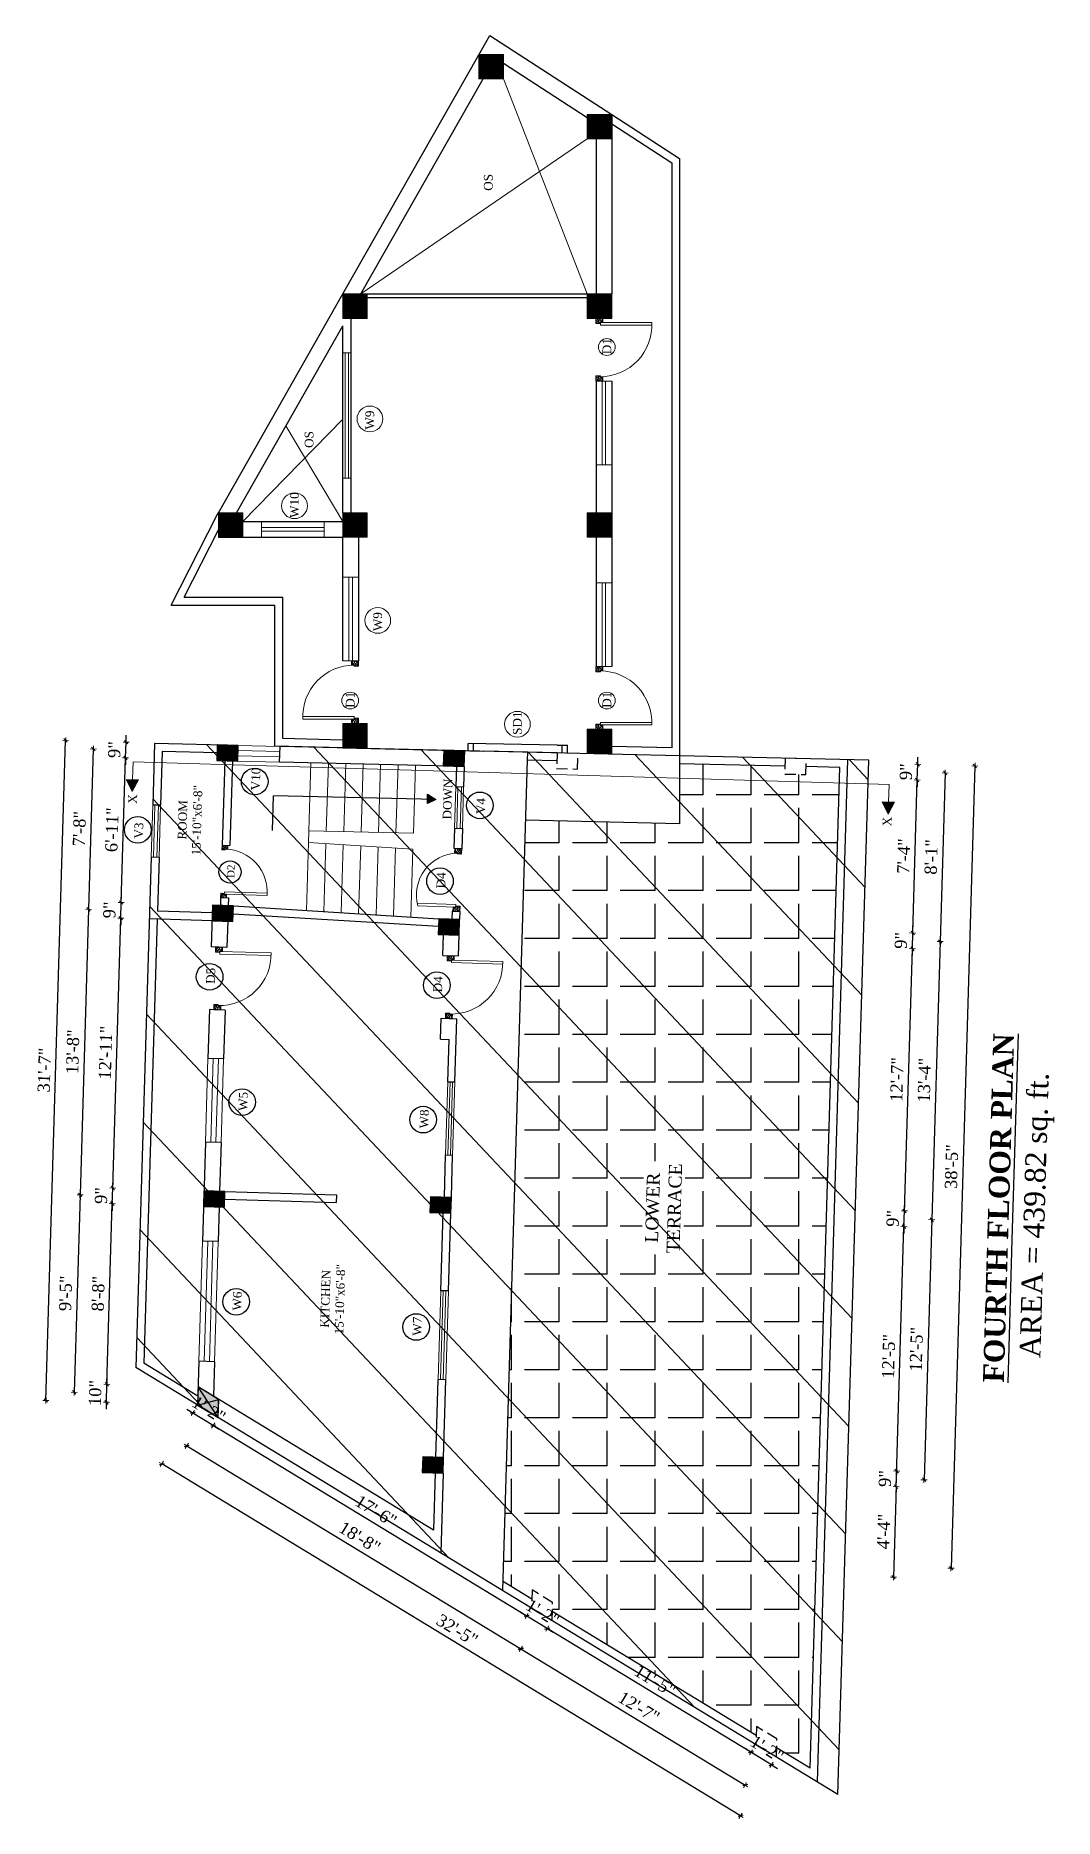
# Model space of a CAD drawing. Header units: inches. Extents: x 4069 to 291496, y -47643 to 12535.
# Drawn here: x 136842 to 137427, y -23355 to -22332 of the extents above; entities that cross this region are included whole.
import ezdxf

# ---------------------------------------------------------------- set-up
doc = ezdxf.new("R2010")
doc.units = ezdxf.units.IN
doc.header["$LTSCALE"] = 5
doc.header["$MEASUREMENT"] = 0
doc.linetypes.add('HIDDEN', pattern=[0.375, 0.25, -0.125])
for name, color, linetype, lineweight in [('A-WALL', 7, 'Continuous', 9), ('Dimension', 7, 'Continuous', 18), ('DOOR', 62, 'Continuous', 0), ('Dw', 2, 'Continuous', 18), ('tefriş', 30, 'Continuous', 9)]:
    doc.layers.add(name, color=color, linetype=linetype, lineweight=lineweight)
doc.layers.add('dim line', color=7, linetype='Continuous', lineweight=15, true_color=0xfab2b2)
doc.layers.add('TEXT', color=6, linetype='Continuous')
doc.layers.add('WALL', color=7, linetype='Continuous')
doc.styles.add('ordinary', font='times.ttf')
doc.dimstyles.new('Copy of 96', dxfattribs={"dimtxt": 7, "dimasz": 4, "dimexe": 0.5, "dimexo": 0.5, "dimgap": 3, "dimtad": 1, "dimdec": 1, "dimzin": 11, "dimdsep": 46, "dimlunit": 4, "dimtxsty": 'ordinary', "dimblk": 'OBLIQUE', "dimcen": 0.09, "dimse1": 1, "dimse2": 1, "dimclrt": 6, "dimazin": 0, "dimtfac": 1, "dimtdec": 1, "dimtix": 1, "dimtmove": 2, "dimatfit": 3, "dimldrblk": 'leader', "dimfxl": 0.5, "dimfxlon": 1, "dimtolj": 1, "dimtzin": 0, "dimarcsym": 0})

msp = doc.modelspace()

# ---------------------------------------------------------------- texts
at = {"layer": 'TEXT', "style": 'ordinary'}
for s, height, rotation, p in [('OS', 5, 90, (137104.52063, -22421.19701)), ('D1', 5, 90, (137172.58267, -22514.99016)), ('W9', 5, 90, (137036.56627, -22558.22137)), ('OS', 5, 90, (137001.68997, -22568.7497)), ('W10', 5, 90, (136993.28891, -22608.8989)), ('W9', 5, 90, (137041.06627, -22673.88475)), ('D1', 5, 90, (137025.28304, -22717.8726)), ('D1', 5, 90, (137172.58267, -22717.8726)), ('SD1', 5, 90, (137121.22571, -22733.43502)), ('V10', 5, 88.29037351, (136970.90921, -22765.33244)), ('DOWN', 5, 88.28959735, (137080.82401, -22782.04895)), ('V4', 5, 88.29037351, (137100.16449, -22779.00027)), ('V3', 5, 88.29037351, (136903.81837, -22793.03838)), ('D2', 4.1665, 88.28959735, (136956.32906, -22815.6008)), ('D4', 5, 88.29037351, (137077.28429, -22821.59348)), ('D5', 5, 88.28959735, (136945.09001, -22876.39571)), ('D4', 5, 88.28959735, (137075.50336, -22881.2458)), ('W5', 5, 88.29037351, (136963.69171, -22949.28301)), ('W8', 5, 88.29037351, (137067.58843, -22959.34611)), ('W6', 5, 88.29037351, (136960.27044, -23063.8823)), ('W7', 5, 88.29037351, (137063.61406, -23078.33699))]:
    msp.add_text(s, height=height, rotation=rotation, dxfattribs=at).set_placement(p)
at = {"layer": 'TEXT', "attachment_point": 8, "rotation": 88.28959735, "style": 'ordinary'}
for s, insert, char_height in [('ROOM\\P15\'-10"x6\'-8"', (136937.48826, -22782.50742), 5), ('LOWER\\PTERRACE', (137212.64436, -23005.22366), 7.5), ('KITCHEN\\P15\'-10"x6\'-8"', (137019.47365, -23057.36634), 5)]:
    msp.add_mtext_dynamic_manual_height_columns(s, width=101.5687276, gutter_width=1720.71691, heights=[0], dxfattribs=dict(at, insert=insert, char_height=char_height))
at = {"layer": 'TEXT', "char_height": 12, "width": 219.8150831, "attachment_point": 8, "rotation": 88.28959735, "style": 'ordinary'}
for s, insert in [('{\\fTimes New Roman|b1|i0|c0|p18;\\LFOURTH FLOOR PLAN}', (137401.0555, -23005.09777)), ('AREA = 439.82 sq. ft.', (137425.17848, -23009.4043))]:
    msp.add_mtext(s, dxfattribs=dict(at, insert=insert))

# ---------------------------------------------------------------- blocks, each defined once
blk = doc.blocks.new('C1a')
at = {"color": 1, "ltscale": 5}
for p, q in [((18657.7, 4625.8), (18648.7, 4625.8)), ((18648.7, 4625.8), (18648.8, 4613.8)), ((18657.8, 4613.8), (18657.7, 4625.8)), ((18648.8, 4613.8), (18657.8, 4613.8))]:
    blk.add_line(p, q, dxfattribs=at)
blk = doc.blocks.new('c2a')
at = {"color": 1, "ltscale": 5}
for p, q in [((18091.6, 4625.8), (18084.8, 4613.8)), ((18102, 4625.8), (18091.6, 4625.8)), ((18095.2, 4613.8), (18102, 4625.8)), ((18084.8, 4613.8), (18095.2, 4613.8))]:
    blk.add_line(p, q, dxfattribs=at)
blk = doc.blocks.new('A$C27B36B59')
at = {"layer": 'DOOR'}
for p, q in [((0, 4), (0, 0)), ((2.5, 4), (0, 4)), ((0, 0), (3, 0)), ((2.5, 2.5), (2.5, 4)), ((3, 2.5), (2.5, 2.5)), ((3, 0), (3, 2.5))]:
    blk.add_line(p, q, dxfattribs=at)
for centre, radius, start, end in [((-1.4, -0.5), 4.75, 22.1411, 72.838), ((1.3, 2.1), 1.64, 45.138, 144.8948), ((2.2, 0.3), 2.49, 83.3149, 152.658), ((0.1, 0.4), 2.05, 349.4875, 93.6805), ((2, -0.5), 2.01, 58.7447, 166.495), ((-0.1, 0.3), 1.13, 343.542, 86.947), ((2.1, -0.4), 1.17, 38.2816, 160.1519)]:
    blk.add_arc(centre, radius, start, end, dxfattribs=at)
blk = doc.blocks.new('D2')
at = {"layer": 'DOOR'}
for p, q in [((74474, 24047.6), (74474, 24018.1)), ((74474, 24047.6), (74475.5, 24047.6)), ((74475.5, 24047.6), (74475.5, 24018.1))]:
    blk.add_line(p, q, dxfattribs=at)
blk.add_arc((74474, 24047.6), 29.5, 180, 272.9146, dxfattribs=at)
at = {"layer": 'DOOR', "xscale": -1, "rotation": 180}
blk.add_blockref('A$C27B36B59', (74442, 24050.1), dxfattribs=at)
at = {"layer": 'DOOR', "rotation": 180}
blk.add_blockref('A$C27B36B59', (74478, 24050.1), dxfattribs=at)
blk = doc.blocks.new('x-x')
at = {"ltscale": 5}
for points in [[(11364, -701.5), (11364, -694.5), (11357.1, -698.1)], [(11364, -1135.5), (11364, -1128.5), (11357.1, -1132.1)]]:
    blk.add_hatch(color=256, dxfattribs=at).paths.add_polyline_path(points)
for p, q in [((11364, -694.5), (11357.1, -698.1)), ((11364, -701.5), (11364, -694.5)), ((11357.1, -698.1), (11364, -701.5)), ((11374.1, -698.1), (11364, -698.1)), ((11374.1, -698.1), (11374.1, -1132.1)), ((11364, -1128.5), (11357.1, -1132.1)), ((11357.1, -1132.1), (11364, -1135.5)), ((11364, -1135.5), (11364, -1128.5)), ((11374.1, -1132.1), (11364, -1132.1))]:
    blk.add_line(p, q, dxfattribs=at)
at = {"layer": 'A-WALL', "color": 1, "ltscale": 5}
blk.add_line((11374.1, -1120.1), (11374.1, -1132.1), dxfattribs=at)
at = {"layer": 'TEXT', "style": 'ordinary'}
for p in [(11350.1, -701), (11350.1, -1134.1)]:
    blk.add_text('X', height=5, dxfattribs=at).set_placement(p)
blk = doc.blocks.new('oblique')
at = {"color": 0, "lineweight": -2}
blk.add_line((0.25, 0.25), (-0.25, -0.25), dxfattribs=at)
at = {"layer": 'dim line', "lineweight": 9}
for p, q in [((-0.4375, 0), (0.4375, 0)), ((0, 0.4375), (0, -0.4375))]:
    blk.add_line(p, q, dxfattribs=at)
blk = doc.blocks.new('*D3966')
at = {"layer": 'A-WALL', "color": 0, "lineweight": -2, "ltscale": 50, "transparency": 16777216}
blk.add_line((137364.2, -22755.3), (137361.3, -22852), dxfattribs=at)
at = {"layer": 'Defpoints', "color": 0, "ltscale": 50, "transparency": 16777216}
for p in [(137088.4, -22747), (137085.5, -22843.8), (137361.3, -22852)]:
    blk.add_point(p, dxfattribs=at)
at = {"layer": 'A-WALL', "color": 0, "lineweight": -2, "ltscale": 50, "transparency": 16777216, "xscale": 4, "yscale": 4, "zscale": 4}
for p, rotation in [((137364.2, -22755.3), 88.28998542850182), ((137361.3, -22852), 268.2899854285018)]:
    blk.add_blockref('oblique', p, dxfattribs=dict(at, rotation=rotation))
at = {"layer": 'A-WALL', "color": 6, "ltscale": 50, "transparency": 16777216, "insert": (137356.2, -22803.5), "char_height": 7, "attachment_point": 5, "rotation": 88.29, "style": 'ordinary'}
blk.add_mtext('\\A1;8\'-1"', dxfattribs=at)
blk = doc.blocks.new('_OBLIQUE')
at = {"color": 0, "linetype": 'ByBlock'}
blk.add_line((-0.5, -0.5), (0.5, 0.5), dxfattribs=at)
blk = doc.blocks.new('leader')
at = {"layer": 'Dimension'}
for p, q in [((0, -4.33), (0, 4.33)), ((-4.42, 0), (4.42, 0))]:
    blk.add_line(p, q, dxfattribs=at)
blk = doc.blocks.new('*D3967')
at = {"layer": 'A-WALL', "color": 0, "lineweight": -2, "ltscale": 50, "transparency": 16777216}
blk.add_line((137361.3, -22852), (137356.5, -23011.6), dxfattribs=at)
at = {"layer": 'Defpoints', "color": 0, "ltscale": 50, "transparency": 16777216}
for p in [(137085.5, -22843.8), (137080.7, -23003.4), (137356.5, -23011.6)]:
    blk.add_point(p, dxfattribs=at)
at = {"layer": 'A-WALL', "color": 0, "lineweight": -2, "ltscale": 50, "transparency": 16777216, "xscale": 4, "yscale": 4, "zscale": 4}
for p, rotation in [((137361.3, -22852), 88.28998542889862), ((137356.5, -23011.6), 268.2899854288986)]:
    blk.add_blockref('oblique', p, dxfattribs=dict(at, rotation=rotation))
at = {"layer": 'A-WALL', "color": 6, "ltscale": 50, "transparency": 16777216, "insert": (137352.3, -22931.6), "char_height": 7, "attachment_point": 5, "rotation": 88.29, "style": 'ordinary'}
blk.add_mtext('\\A1;13\'-4"', dxfattribs=at)
blk = doc.blocks.new('*D3968')
at = {"layer": 'A-WALL', "color": 0, "lineweight": -2, "ltscale": 50, "transparency": 16777216}
blk.add_line((137356.5, -23011.6), (137352.1, -23160.9), dxfattribs=at)
at = {"layer": 'Defpoints', "color": 0, "ltscale": 50, "transparency": 16777216}
for p in [(137080.7, -23003.4), (137076.3, -23152.6), (137352.1, -23160.9)]:
    blk.add_point(p, dxfattribs=at)
at = {"layer": 'A-WALL', "color": 0, "lineweight": -2, "ltscale": 50, "transparency": 16777216, "xscale": 4, "yscale": 4, "zscale": 4}
for p, rotation in [((137356.5, -23011.6), 88.28998542889862), ((137352.1, -23160.9), 268.2899854288986)]:
    blk.add_blockref('oblique', p, dxfattribs=dict(at, rotation=rotation))
at = {"layer": 'A-WALL', "color": 6, "ltscale": 50, "transparency": 16777216, "insert": (137347.7, -23086), "char_height": 7, "attachment_point": 5, "rotation": 88.29, "style": 'ordinary'}
blk.add_mtext('\\A1;12\'-5"', dxfattribs=at)
blk = doc.blocks.new('*D3969')
at = {"layer": 'A-WALL', "color": 0, "lineweight": -2, "ltscale": 50, "transparency": 16777216}
blk.add_line((137381.3, -22751.3), (137367.6, -23211.6), dxfattribs=at)
at = {"layer": 'Defpoints', "color": 0, "ltscale": 50, "transparency": 16777216}
for p in [(137088.5, -22742.5), (137074.8, -23202.8), (137367.6, -23211.6)]:
    blk.add_point(p, dxfattribs=at)
at = {"layer": 'A-WALL', "color": 0, "lineweight": -2, "ltscale": 50, "transparency": 16777216, "xscale": 4, "yscale": 4, "zscale": 4}
for p, rotation in [((137381.3, -22751.3), 88.28998542889862), ((137367.6, -23211.6), 268.2899854288986)]:
    blk.add_blockref('oblique', p, dxfattribs=dict(at, rotation=rotation))
at = {"layer": 'A-WALL', "color": 6, "ltscale": 50, "transparency": 16777216, "insert": (137367.9, -22981.2), "char_height": 7, "attachment_point": 5, "rotation": 88.29, "style": 'ordinary'}
blk.add_mtext('\\A1;38\'-5"', dxfattribs=at)
blk = doc.blocks.new('*D3970')
at = {"layer": 'A-WALL', "color": 0, "lineweight": -2, "ltscale": 50, "transparency": 16777216}
for p, q in [((137252.8, -23317.3), (137249.4, -23315.2)), ((137264.6, -23324.5), (137252.8, -23317.3)), ((137264.6, -23324.5), (137268, -23326.6))]:
    blk.add_line(p, q, dxfattribs=at)
at = {"layer": 'Defpoints', "color": 0, "ltscale": 50, "transparency": 16777216}
for p in [(137255.6, -23312.7), (137252.8, -23317.3), (137267.4, -23319.9)]:
    blk.add_point(p, dxfattribs=at)
at = {"layer": 'A-WALL', "color": 0, "lineweight": -2, "ltscale": 50, "transparency": 16777216, "xscale": 4, "yscale": 4, "zscale": 4}
for p, rotation in [((137252.8, -23317.3), 328.7014709228609), ((137264.6, -23324.5), 148.7014709228609)]:
    blk.add_blockref('oblique', p, dxfattribs=dict(at, rotation=rotation))
at = {"layer": 'A-WALL', "color": 6, "ltscale": 50, "transparency": 16777216, "insert": (137262.1, -23315.3), "char_height": 7, "attachment_point": 5, "rotation": 328.7015, "style": 'ordinary'}
blk.add_mtext('\\A1;1\'-2"', dxfattribs=at)
blk = doc.blocks.new('*D3971')
at = {"layer": 'A-WALL', "color": 0, "lineweight": -2, "ltscale": 50, "transparency": 16777216}
blk.add_line((137252.8, -23317.3), (137135.9, -23246.2), dxfattribs=at)
at = {"layer": 'Defpoints', "color": 0, "ltscale": 50, "transparency": 16777216}
for p in [(137138.6, -23241.7), (137135.9, -23246.2), (137255.6, -23312.7)]:
    blk.add_point(p, dxfattribs=at)
at = {"layer": 'A-WALL', "color": 0, "lineweight": -2, "ltscale": 50, "transparency": 16777216, "xscale": 4, "yscale": 4, "zscale": 4}
for p, rotation in [((137135.9, -23246.2), 148.7014709249468), ((137252.8, -23317.3), 328.7014709249468)]:
    blk.add_blockref('oblique', p, dxfattribs=dict(at, rotation=rotation))
at = {"layer": 'A-WALL', "color": 6, "ltscale": 50, "transparency": 16777216, "insert": (137197.7, -23276.2), "char_height": 7, "attachment_point": 5, "rotation": 328.7015, "style": 'ordinary'}
blk.add_mtext('\\A1;11\'-5"', dxfattribs=at)
blk = doc.blocks.new('*D3972')
at = {"layer": 'A-WALL', "color": 0, "lineweight": -2, "ltscale": 50, "transparency": 16777216}
for p, q in [((137124.1, -23239.1), (137120.6, -23237)), ((137135.9, -23246.2), (137124.1, -23239.1)), ((137135.9, -23246.2), (137139.3, -23248.3))]:
    blk.add_line(p, q, dxfattribs=at)
at = {"layer": 'Defpoints', "color": 0, "ltscale": 50, "transparency": 16777216}
for p in [(137124.1, -23239.1), (137126.8, -23234.5), (137138.6, -23241.7)]:
    blk.add_point(p, dxfattribs=at)
at = {"layer": 'A-WALL', "color": 0, "lineweight": -2, "ltscale": 50, "transparency": 16777216, "xscale": 4, "yscale": 4, "zscale": 4}
for p, rotation in [((137124.1, -23239.1), 328.7014709249468), ((137135.9, -23246.2), 148.7014709249468)]:
    blk.add_blockref('oblique', p, dxfattribs=dict(at, rotation=rotation))
at = {"layer": 'A-WALL', "color": 6, "ltscale": 50, "transparency": 16777216, "insert": (137133.3, -23237.1), "char_height": 7, "attachment_point": 5, "rotation": 328.7015, "style": 'ordinary'}
blk.add_mtext('\\A1;1\'-2"', dxfattribs=at)
blk = doc.blocks.new('*D3973')
at = {"layer": 'A-WALL', "color": 0, "lineweight": -2, "ltscale": 50, "transparency": 16777216}
blk.add_line((137124.1, -23239.1), (136944.2, -23129.7), dxfattribs=at)
at = {"layer": 'Defpoints', "color": 0, "ltscale": 50, "transparency": 16777216}
for p in [(136944.2, -23129.7), (136947, -23125.2), (137126.8, -23234.5)]:
    blk.add_point(p, dxfattribs=at)
at = {"layer": 'A-WALL', "color": 0, "lineweight": -2, "ltscale": 50, "transparency": 16777216, "xscale": 4, "yscale": 4, "zscale": 4}
for p, rotation in [((136944.2, -23129.7), 148.7014709249468), ((137124.1, -23239.1), 328.7014709249468)]:
    blk.add_blockref('oblique', p, dxfattribs=dict(at, rotation=rotation))
at = {"layer": 'A-WALL', "color": 6, "ltscale": 50, "transparency": 16777216, "insert": (137037.6, -23178.8), "char_height": 7, "attachment_point": 5, "rotation": 328.7015, "style": 'ordinary'}
blk.add_mtext('\\A1;17\'-6"', dxfattribs=at)
blk = doc.blocks.new('*D3974')
at = {"layer": 'A-WALL', "color": 0, "lineweight": -2, "ltscale": 50, "transparency": 16777216}
for p, q in [((136932.5, -23122.6), (136929, -23120.5)), ((136944.2, -23129.7), (136932.5, -23122.6)), ((136944.2, -23129.7), (136947.7, -23131.8))]:
    blk.add_line(p, q, dxfattribs=at)
at = {"layer": 'Defpoints', "color": 0, "ltscale": 50, "transparency": 16777216}
for p in [(136935.2, -23118), (136932.5, -23122.6), (136947, -23125.2)]:
    blk.add_point(p, dxfattribs=at)
at = {"layer": 'A-WALL', "color": 0, "lineweight": -2, "ltscale": 50, "transparency": 16777216, "xscale": 4, "yscale": 4, "zscale": 4}
for p, rotation in [((136932.5, -23122.6), 328.7014709249468), ((136944.2, -23129.7), 148.7014709249468)]:
    blk.add_blockref('oblique', p, dxfattribs=dict(at, rotation=rotation))
at = {"layer": 'A-WALL', "color": 6, "ltscale": 50, "transparency": 16777216, "insert": (136941.7, -23120.6), "char_height": 7, "attachment_point": 5, "rotation": 328.7015, "style": 'ordinary'}
blk.add_mtext('\\A1;1\'-2"', dxfattribs=at)
blk = doc.blocks.new('*D3975')
at = {"layer": 'A-WALL', "color": 0, "lineweight": -2, "ltscale": 50, "transparency": 16777216}
blk.add_line((136929.1, -23141.4), (137120.7, -23257.9), dxfattribs=at)
at = {"layer": 'Defpoints', "color": 0, "ltscale": 50, "transparency": 16777216}
for p in [(136941.1, -23121.6), (137132.7, -23238.1), (137120.7, -23257.9)]:
    blk.add_point(p, dxfattribs=at)
at = {"layer": 'A-WALL', "color": 0, "lineweight": -2, "ltscale": 50, "transparency": 16777216, "xscale": 4, "yscale": 4, "zscale": 4}
for p, rotation in [((136929.1, -23141.4), 148.701470922781), ((137120.7, -23257.9), 328.701470922781)]:
    blk.add_blockref('oblique', p, dxfattribs=dict(at, rotation=rotation))
at = {"layer": 'A-WALL', "color": 6, "ltscale": 50, "transparency": 16777216, "insert": (137028.3, -23194), "char_height": 7, "attachment_point": 5, "rotation": 328.7015, "style": 'ordinary'}
blk.add_mtext('\\A1;18\'-8"', dxfattribs=at)
blk = doc.blocks.new('*D3976')
at = {"layer": 'A-WALL', "color": 0, "lineweight": -2, "ltscale": 50, "transparency": 16777216}
blk.add_line((137120.7, -23257.9), (137249.4, -23336.1), dxfattribs=at)
at = {"layer": 'Defpoints', "color": 0, "ltscale": 50, "transparency": 16777216}
for p in [(137132.7, -23238.1), (137261.5, -23316.3), (137249.4, -23336.1)]:
    blk.add_point(p, dxfattribs=at)
at = {"layer": 'A-WALL', "color": 0, "lineweight": -2, "ltscale": 50, "transparency": 16777216, "xscale": 4, "yscale": 4, "zscale": 4}
for p, rotation in [((137120.7, -23257.9), 148.7014709249468), ((137249.4, -23336.1), 328.7014709249468)]:
    blk.add_blockref('oblique', p, dxfattribs=dict(at, rotation=rotation))
at = {"layer": 'A-WALL', "color": 6, "ltscale": 50, "transparency": 16777216, "insert": (137188.5, -23291.4), "char_height": 7, "attachment_point": 5, "rotation": 328.7015, "style": 'ordinary'}
blk.add_mtext('\\A1;12\'-7"', dxfattribs=at)
blk = doc.blocks.new('*D3977')
at = {"layer": 'A-WALL', "color": 0, "lineweight": -2, "ltscale": 50, "transparency": 16777216}
blk.add_line((137246.8, -23353.7), (136914.7, -23151.8), dxfattribs=at)
at = {"layer": 'Defpoints', "color": 0, "ltscale": 50, "transparency": 16777216}
for p in [(136935.2, -23118), (136914.7, -23151.8), (137267.4, -23319.9)]:
    blk.add_point(p, dxfattribs=at)
at = {"layer": 'A-WALL', "color": 0, "lineweight": -2, "ltscale": 50, "transparency": 16777216, "xscale": 4, "yscale": 4, "zscale": 4}
for p, rotation in [((136914.7, -23151.8), 148.7014709227731), ((137246.8, -23353.7), 328.7014709227732)]:
    blk.add_blockref('oblique', p, dxfattribs=dict(at, rotation=rotation))
at = {"layer": 'A-WALL', "color": 6, "ltscale": 50, "transparency": 16777216, "insert": (137084.2, -23247.1), "char_height": 7, "attachment_point": 5, "rotation": 328.7015, "style": 'ordinary'}
blk.add_mtext('\\A1;32\'-5"', dxfattribs=at)
blk = doc.blocks.new('*D3978')
at = {"layer": 'A-WALL', "color": 0, "lineweight": -2, "ltscale": 50, "transparency": 16777216}
for p, q in [((136882.9, -23116.4), (136883.2, -23106.1)), ((136883.2, -23106.1), (136883.3, -23102.1)), ((136882.9, -23116.4), (136882.8, -23120.4))]:
    blk.add_line(p, q, dxfattribs=at)
at = {"layer": 'Defpoints', "color": 0, "ltscale": 50, "transparency": 16777216}
for p in [(136883.2, -23106.1), (136935.5, -23107.7), (136935.2, -23118)]:
    blk.add_point(p, dxfattribs=at)
at = {"layer": 'A-WALL', "color": 0, "lineweight": -2, "ltscale": 50, "transparency": 16777216, "xscale": 4, "yscale": 4, "zscale": 4}
for p, rotation in [((136883.2, -23106.1), 268.2899854284924), ((136882.9, -23116.4), 88.28998542849239)]:
    blk.add_blockref('oblique', p, dxfattribs=dict(at, rotation=rotation))
at = {"layer": 'A-WALL', "color": 6, "ltscale": 50, "transparency": 16777216, "insert": (136876.5, -23111.1), "char_height": 7, "attachment_point": 5, "rotation": 88.29, "style": 'ordinary'}
blk.add_mtext('\\A1;10"', dxfattribs=at)
blk = doc.blocks.new('*D3979')
at = {"layer": 'A-WALL', "color": 0, "lineweight": -2, "ltscale": 50, "transparency": 16777216}
blk.add_line((136883.2, -23106.1), (136886.3, -23002.5), dxfattribs=at)
at = {"layer": 'Defpoints', "color": 0, "ltscale": 50, "transparency": 16777216}
for p in [(136886.3, -23002.5), (136938.6, -23004), (136935.5, -23107.7)]:
    blk.add_point(p, dxfattribs=at)
at = {"layer": 'A-WALL', "color": 0, "lineweight": -2, "ltscale": 50, "transparency": 16777216, "xscale": 4, "yscale": 4, "zscale": 4}
for p, rotation in [((136886.3, -23002.5), 88.28998542889855), ((136883.2, -23106.1), 268.2899854288985)]:
    blk.add_blockref('oblique', p, dxfattribs=dict(at, rotation=rotation))
at = {"layer": 'A-WALL', "color": 6, "ltscale": 50, "transparency": 16777216, "insert": (136878.2, -23054.1), "char_height": 7, "attachment_point": 5, "rotation": 88.29, "style": 'ordinary'}
blk.add_mtext('\\A1;8\'-8"', dxfattribs=at)
blk = doc.blocks.new('*D3980')
at = {"layer": 'A-WALL', "color": 0, "lineweight": -2, "ltscale": 50, "transparency": 16777216}
for p, q in [((136886.3, -23002.5), (136886.6, -22993.5)), ((136886.6, -22993.5), (136886.7, -22989.5)), ((136886.3, -23002.5), (136886.2, -23006.5))]:
    blk.add_line(p, q, dxfattribs=at)
at = {"layer": 'Defpoints', "color": 0, "ltscale": 50, "transparency": 16777216}
for p in [(136886.6, -22993.5), (136938.9, -22995.1), (136938.6, -23004)]:
    blk.add_point(p, dxfattribs=at)
at = {"layer": 'A-WALL', "color": 0, "lineweight": -2, "ltscale": 50, "transparency": 16777216, "xscale": 4, "yscale": 4, "zscale": 4}
for p, rotation in [((136886.6, -22993.5), 268.2899854288985), ((136886.3, -23002.5), 88.28998542889855)]:
    blk.add_blockref('oblique', p, dxfattribs=dict(at, rotation=rotation))
at = {"layer": 'A-WALL', "color": 6, "ltscale": 50, "transparency": 16777216, "insert": (136879.9, -22997.8), "char_height": 7, "attachment_point": 5, "rotation": 88.29, "style": 'ordinary'}
blk.add_mtext('\\A1;9"', dxfattribs=at)
blk = doc.blocks.new('*D3981')
at = {"layer": 'A-WALL', "color": 0, "lineweight": -2, "ltscale": 50, "transparency": 16777216}
blk.add_line((136886.6, -22993.5), (136891.2, -22838.6), dxfattribs=at)
at = {"layer": 'Defpoints', "color": 0, "ltscale": 50, "transparency": 16777216}
for p in [(136891.2, -22838.6), (136943.5, -22840.1), (136938.9, -22995.1)]:
    blk.add_point(p, dxfattribs=at)
at = {"layer": 'A-WALL', "color": 0, "lineweight": -2, "ltscale": 50, "transparency": 16777216, "xscale": 4, "yscale": 4, "zscale": 4}
for p, rotation in [((136891.2, -22838.6), 88.28998542889855), ((136886.6, -22993.5), 268.2899854288985)]:
    blk.add_blockref('oblique', p, dxfattribs=dict(at, rotation=rotation))
at = {"layer": 'A-WALL', "color": 6, "ltscale": 50, "transparency": 16777216, "insert": (136882.4, -22915.8), "char_height": 7, "attachment_point": 5, "rotation": 88.29, "style": 'ordinary'}
blk.add_mtext('\\A1;12\'-11"', dxfattribs=at)
blk = doc.blocks.new('*D3982')
at = {"layer": 'A-WALL', "color": 0, "lineweight": -2, "ltscale": 50, "transparency": 16777216}
for p, q in [((136891.2, -22838.6), (136891.4, -22829.6)), ((136891.4, -22829.6), (136891.6, -22825.6)), ((136891.2, -22838.6), (136891.1, -22842.6))]:
    blk.add_line(p, q, dxfattribs=at)
at = {"layer": 'Defpoints', "color": 0, "ltscale": 50, "transparency": 16777216}
for p in [(136891.4, -22829.6), (136943.8, -22831.1), (136943.5, -22840.1)]:
    blk.add_point(p, dxfattribs=at)
at = {"layer": 'A-WALL', "color": 0, "lineweight": -2, "ltscale": 50, "transparency": 16777216, "xscale": 4, "yscale": 4, "zscale": 4}
for p, rotation in [((136891.4, -22829.6), 268.2899854288985), ((136891.2, -22838.6), 88.28998542889855)]:
    blk.add_blockref('oblique', p, dxfattribs=dict(at, rotation=rotation))
at = {"layer": 'A-WALL', "color": 6, "ltscale": 50, "transparency": 16777216, "insert": (136884.7, -22833.9), "char_height": 7, "attachment_point": 5, "rotation": 88.29, "style": 'ordinary'}
blk.add_mtext('\\A1;9"', dxfattribs=at)
blk = doc.blocks.new('*D3983')
at = {"layer": 'A-WALL', "color": 0, "lineweight": -2, "ltscale": 50, "transparency": 16777216}
blk.add_line((136891.4, -22829.6), (136893.9, -22746.6), dxfattribs=at)
at = {"layer": 'Defpoints', "color": 0, "ltscale": 50, "transparency": 16777216}
for p in [(136893.9, -22746.6), (136946.3, -22748.2), (136943.8, -22831.1)]:
    blk.add_point(p, dxfattribs=at)
at = {"layer": 'A-WALL', "color": 0, "lineweight": -2, "ltscale": 50, "transparency": 16777216, "xscale": 4, "yscale": 4, "zscale": 4}
for p, rotation in [((136893.9, -22746.6), 88.28998542889855), ((136891.4, -22829.6), 268.2899854288985)]:
    blk.add_blockref('oblique', p, dxfattribs=dict(at, rotation=rotation))
at = {"layer": 'A-WALL', "color": 6, "ltscale": 50, "transparency": 16777216, "insert": (136886.1, -22787.9), "char_height": 7, "attachment_point": 5, "rotation": 88.29, "style": 'ordinary'}
blk.add_mtext('\\A1;6\'-11"', dxfattribs=at)
blk = doc.blocks.new('*D3984')
at = {"layer": 'A-WALL', "color": 0, "lineweight": -2, "ltscale": 50, "transparency": 16777216}
for p, q in [((136893.9, -22746.6), (136894.2, -22737.6)), ((136894.2, -22737.6), (136894.3, -22733.6)), ((136893.9, -22746.6), (136893.8, -22750.6))]:
    blk.add_line(p, q, dxfattribs=at)
at = {"layer": 'Defpoints', "color": 0, "ltscale": 50, "transparency": 16777216}
for p in [(136894.2, -22737.6), (136946.5, -22739.2), (136946.3, -22748.2)]:
    blk.add_point(p, dxfattribs=at)
at = {"layer": 'A-WALL', "color": 0, "lineweight": -2, "ltscale": 50, "transparency": 16777216, "xscale": 4, "yscale": 4, "zscale": 4}
for p, rotation in [((136894.2, -22737.6), 268.2899854288985), ((136893.9, -22746.6), 88.28998542889855)]:
    blk.add_blockref('oblique', p, dxfattribs=dict(at, rotation=rotation))
at = {"layer": 'A-WALL', "color": 6, "ltscale": 50, "transparency": 16777216, "insert": (136887.5, -22741.9), "char_height": 7, "attachment_point": 5, "rotation": 88.29, "style": 'ordinary'}
blk.add_mtext('\\A1;9"', dxfattribs=at)
blk = doc.blocks.new('*D3985')
at = {"layer": 'A-WALL', "color": 0, "lineweight": -2, "ltscale": 50, "transparency": 16777216}
blk.add_line((136875.4, -22741.5), (136872.6, -22833.5), dxfattribs=at)
at = {"layer": 'Defpoints', "color": 0, "ltscale": 50, "transparency": 16777216}
for p in [(136946.4, -22743.7), (136872.6, -22833.5), (136943.7, -22835.6)]:
    blk.add_point(p, dxfattribs=at)
at = {"layer": 'A-WALL', "color": 0, "lineweight": -2, "ltscale": 50, "transparency": 16777216, "xscale": 4, "yscale": 4, "zscale": 4}
for p, rotation in [((136875.4, -22741.5), 88.28998542849943), ((136872.6, -22833.5), 268.2899854284994)]:
    blk.add_blockref('oblique', p, dxfattribs=dict(at, rotation=rotation))
at = {"layer": 'A-WALL', "color": 6, "ltscale": 50, "transparency": 16777216, "insert": (136867.4, -22787.3), "char_height": 7, "attachment_point": 5, "rotation": 88.29, "style": 'ordinary'}
blk.add_mtext('\\A1;7\'-8"', dxfattribs=at)
blk = doc.blocks.new('*D3986')
at = {"layer": 'A-WALL', "color": 0, "lineweight": -2, "ltscale": 50, "transparency": 16777216}
blk.add_line((136872.6, -22833.5), (136867.8, -22997.4), dxfattribs=at)
at = {"layer": 'Defpoints', "color": 0, "ltscale": 50, "transparency": 16777216}
for p in [(136943.7, -22835.6), (136867.8, -22997.4), (136938.8, -22999.5)]:
    blk.add_point(p, dxfattribs=at)
at = {"layer": 'A-WALL', "color": 0, "lineweight": -2, "ltscale": 50, "transparency": 16777216, "xscale": 4, "yscale": 4, "zscale": 4}
for p, rotation in [((136872.6, -22833.5), 88.28998542889862), ((136867.8, -22997.4), 268.2899854288986)]:
    blk.add_blockref('oblique', p, dxfattribs=dict(at, rotation=rotation))
at = {"layer": 'A-WALL', "color": 6, "ltscale": 50, "transparency": 16777216, "insert": (136863.6, -22915.3), "char_height": 7, "attachment_point": 5, "rotation": 88.29, "style": 'ordinary'}
blk.add_mtext('\\A1;13\'-8"', dxfattribs=at)
blk = doc.blocks.new('*D3987')
at = {"layer": 'A-WALL', "color": 0, "lineweight": -2, "ltscale": 50, "transparency": 16777216}
blk.add_line((136867.8, -22997.4), (136864.4, -23110.7), dxfattribs=at)
at = {"layer": 'Defpoints', "color": 0, "ltscale": 50, "transparency": 16777216}
for p in [(136938.8, -22999.5), (136864.4, -23110.7), (136935.4, -23112.8)]:
    blk.add_point(p, dxfattribs=at)
at = {"layer": 'A-WALL', "color": 0, "lineweight": -2, "ltscale": 50, "transparency": 16777216, "xscale": 4, "yscale": 4, "zscale": 4}
for p, rotation in [((136867.8, -22997.4), 88.28998542889862), ((136864.4, -23110.7), 268.2899854288986)]:
    blk.add_blockref('oblique', p, dxfattribs=dict(at, rotation=rotation))
at = {"layer": 'A-WALL', "color": 6, "ltscale": 50, "transparency": 16777216, "insert": (136859.5, -23053.9), "char_height": 7, "attachment_point": 5, "rotation": 88.29, "style": 'ordinary'}
blk.add_mtext('\\A1;9\'-5"', dxfattribs=at)
blk = doc.blocks.new('*D3988')
at = {"layer": 'A-WALL', "color": 0, "lineweight": -2, "ltscale": 50, "transparency": 16777216}
blk.add_line((136848.2, -23115.4), (136859.5, -22736.6), dxfattribs=at)
at = {"layer": 'Defpoints', "color": 0, "ltscale": 50, "transparency": 16777216}
for p in [(136859.5, -22736.6), (136946.5, -22739.2), (136935.2, -23118)]:
    blk.add_point(p, dxfattribs=at)
at = {"layer": 'A-WALL', "color": 0, "lineweight": -2, "ltscale": 50, "transparency": 16777216, "xscale": 4, "yscale": 4, "zscale": 4}
for p, rotation in [((136859.5, -22736.6), 88.28998542889865), ((136848.2, -23115.4), 268.2899854288986)]:
    blk.add_blockref('oblique', p, dxfattribs=dict(at, rotation=rotation))
at = {"layer": 'A-WALL', "color": 6, "ltscale": 50, "transparency": 16777216, "insert": (136847.3, -22925.8), "char_height": 7, "attachment_point": 5, "rotation": 88.29, "style": 'ordinary'}
blk.add_mtext('\\A1;31\'-7"', dxfattribs=at)
blk = doc.blocks.new('*D3989')
at = {"layer": 'A-WALL', "color": 0, "lineweight": -2, "ltscale": 50, "transparency": 16777216}
for p, q in [((137336.1, -23164.9), (137336.4, -23155.9)), ((137336.4, -23155.9), (137336.5, -23151.9)), ((137336.1, -23164.9), (137336, -23168.9))]:
    blk.add_line(p, q, dxfattribs=at)
at = {"layer": 'Defpoints', "color": 0, "ltscale": 50, "transparency": 16777216}
for p in [(137076.4, -23148.1), (137076.1, -23157.1), (137336.4, -23155.9)]:
    blk.add_point(p, dxfattribs=at)
at = {"layer": 'A-WALL', "color": 0, "lineweight": -2, "ltscale": 50, "transparency": 16777216, "xscale": 4, "yscale": 4, "zscale": 4}
for p, rotation in [((137336.4, -23155.9), 268.2899854288986), ((137336.1, -23164.9), 88.28998542889862)]:
    blk.add_blockref('oblique', p, dxfattribs=dict(at, rotation=rotation))
at = {"layer": 'A-WALL', "color": 6, "ltscale": 50, "transparency": 16777216, "insert": (137329.7, -23160.2), "char_height": 7, "attachment_point": 5, "rotation": 88.29, "style": 'ordinary'}
blk.add_mtext('\\A1;9"', dxfattribs=at)
blk = doc.blocks.new('*D4013')
at = {"layer": 'A-WALL', "color": 0, "lineweight": -2, "ltscale": 50, "transparency": 16777216}
blk.add_line((137336.1, -23164.9), (137340.6, -23015.6), dxfattribs=at)
at = {"layer": 'Defpoints', "color": 0, "ltscale": 50, "transparency": 16777216}
for p in [(137080.6, -23007.9), (137340.6, -23015.6), (137076.1, -23157.1)]:
    blk.add_point(p, dxfattribs=at)
at = {"layer": 'A-WALL', "color": 0, "lineweight": -2, "ltscale": 50, "transparency": 16777216, "xscale": 4, "yscale": 4, "zscale": 4}
for p, rotation in [((137340.6, -23015.6), 88.28998542889865), ((137336.1, -23164.9), 268.2899854288986)]:
    blk.add_blockref('oblique', p, dxfattribs=dict(at, rotation=rotation))
at = {"layer": 'A-WALL', "color": 6, "ltscale": 50, "transparency": 16777216, "insert": (137331.8, -23090.1), "char_height": 7, "attachment_point": 5, "rotation": 88.29, "style": 'ordinary'}
blk.add_mtext('\\A1;12\'-5"', dxfattribs=at)
blk = doc.blocks.new('*D4014')
at = {"layer": 'A-WALL', "color": 0, "lineweight": -2, "ltscale": 50, "transparency": 16777216}
for p, q in [((137340.6, -23015.6), (137340.9, -23006.6)), ((137340.9, -23006.6), (137341, -23002.6)), ((137340.6, -23015.6), (137340.5, -23019.6))]:
    blk.add_line(p, q, dxfattribs=at)
at = {"layer": 'Defpoints', "color": 0, "ltscale": 50, "transparency": 16777216}
for p in [(137080.9, -22998.9), (137340.9, -23006.6), (137080.6, -23007.9)]:
    blk.add_point(p, dxfattribs=at)
at = {"layer": 'A-WALL', "color": 0, "lineweight": -2, "ltscale": 50, "transparency": 16777216, "xscale": 4, "yscale": 4, "zscale": 4}
for p, rotation in [((137340.9, -23006.6), 268.2899854288986), ((137340.6, -23015.6), 88.28998542889862)]:
    blk.add_blockref('oblique', p, dxfattribs=dict(at, rotation=rotation))
at = {"layer": 'A-WALL', "color": 6, "ltscale": 50, "transparency": 16777216, "insert": (137334.2, -23010.9), "char_height": 7, "attachment_point": 5, "rotation": 88.29, "style": 'ordinary'}
blk.add_mtext('\\A1;9"', dxfattribs=at)
blk = doc.blocks.new('*D4015')
at = {"layer": 'A-WALL', "color": 0, "lineweight": -2, "ltscale": 50, "transparency": 16777216}
blk.add_line((137340.9, -23006.6), (137345.4, -22856.1), dxfattribs=at)
at = {"layer": 'Defpoints', "color": 0, "ltscale": 50, "transparency": 16777216}
for p in [(137085.3, -22848.3), (137345.4, -22856.1), (137080.9, -22998.9)]:
    blk.add_point(p, dxfattribs=at)
at = {"layer": 'A-WALL', "color": 0, "lineweight": -2, "ltscale": 50, "transparency": 16777216, "xscale": 4, "yscale": 4, "zscale": 4}
for p, rotation in [((137345.4, -22856.1), 88.28998542889865), ((137340.9, -23006.6), 268.2899854288986)]:
    blk.add_blockref('oblique', p, dxfattribs=dict(at, rotation=rotation))
at = {"layer": 'A-WALL', "color": 6, "ltscale": 50, "transparency": 16777216, "insert": (137336.5, -22931.2), "char_height": 7, "attachment_point": 5, "rotation": 88.29, "style": 'ordinary'}
blk.add_mtext('\\A1;12\'-7"', dxfattribs=at)
blk = doc.blocks.new('*D4016')
at = {"layer": 'A-WALL', "color": 0, "lineweight": -2, "ltscale": 50, "transparency": 16777216}
for p, q in [((137345.6, -22847.1), (137345.7, -22843.1)), ((137345.4, -22856.1), (137345.6, -22847.1)), ((137345.4, -22856.1), (137345.2, -22860.1))]:
    blk.add_line(p, q, dxfattribs=at)
at = {"layer": 'Defpoints', "color": 0, "ltscale": 50, "transparency": 16777216}
for p in [(137085.6, -22839.3), (137085.3, -22848.3), (137345.6, -22847.1)]:
    blk.add_point(p, dxfattribs=at)
at = {"layer": 'A-WALL', "color": 0, "lineweight": -2, "ltscale": 50, "transparency": 16777216, "xscale": 4, "yscale": 4, "zscale": 4}
for p, rotation in [((137345.6, -22847.1), 268.2899854288986), ((137345.4, -22856.1), 88.28998542889862)]:
    blk.add_blockref('oblique', p, dxfattribs=dict(at, rotation=rotation))
at = {"layer": 'A-WALL', "color": 6, "ltscale": 50, "transparency": 16777216, "insert": (137338.9, -22851.4), "char_height": 7, "attachment_point": 5, "rotation": 88.29, "style": 'ordinary'}
blk.add_mtext('\\A1;9"', dxfattribs=at)
blk = doc.blocks.new('*D4017')
at = {"layer": 'A-WALL', "color": 0, "lineweight": -2, "ltscale": 50, "transparency": 16777216}
blk.add_line((137345.6, -22847.1), (137348.2, -22759.3), dxfattribs=at)
at = {"layer": 'Defpoints', "color": 0, "ltscale": 50, "transparency": 16777216}
for p in [(137088.2, -22751.5), (137348.2, -22759.3), (137085.6, -22839.3)]:
    blk.add_point(p, dxfattribs=at)
at = {"layer": 'A-WALL', "color": 0, "lineweight": -2, "ltscale": 50, "transparency": 16777216, "xscale": 4, "yscale": 4, "zscale": 4}
for p, rotation in [((137348.2, -22759.3), 88.28998542889865), ((137345.6, -22847.1), 268.2899854288986)]:
    blk.add_blockref('oblique', p, dxfattribs=dict(at, rotation=rotation))
at = {"layer": 'A-WALL', "color": 6, "ltscale": 50, "transparency": 16777216, "insert": (137340.4, -22803), "char_height": 7, "attachment_point": 5, "rotation": 88.29, "style": 'ordinary'}
blk.add_mtext('\\A1;7\'-4"', dxfattribs=at)
blk = doc.blocks.new('*D4018')
at = {"layer": 'A-WALL', "color": 0, "lineweight": -2, "ltscale": 50, "transparency": 16777216}
for p, q in [((137348.2, -22759.3), (137348.5, -22750.3)), ((137348.5, -22750.3), (137348.6, -22746.3)), ((137348.2, -22759.3), (137348.1, -22763.3))]:
    blk.add_line(p, q, dxfattribs=at)
at = {"layer": 'Defpoints', "color": 0, "ltscale": 50, "transparency": 16777216}
for p in [(137088.2, -22751.5), (137088.5, -22742.5), (137348.5, -22750.3)]:
    blk.add_point(p, dxfattribs=at)
at = {"layer": 'A-WALL', "color": 0, "lineweight": -2, "ltscale": 50, "transparency": 16777216, "xscale": 4, "yscale": 4, "zscale": 4}
for p, rotation in [((137348.5, -22750.3), 268.2899854288986), ((137348.2, -22759.3), 88.28998542889862)]:
    blk.add_blockref('oblique', p, dxfattribs=dict(at, rotation=rotation))
at = {"layer": 'A-WALL', "color": 6, "ltscale": 50, "transparency": 16777216, "insert": (137341.8, -22754.6), "char_height": 7, "attachment_point": 5, "rotation": 88.29, "style": 'ordinary'}
blk.add_mtext('\\A1;9"', dxfattribs=at)
blk = doc.blocks.new('*D3990')
at = {"layer": 'A-WALL', "color": 0, "lineweight": -2, "ltscale": 50, "transparency": 16777216}
blk.add_line((137336.1, -23164.9), (137334.6, -23216.8), dxfattribs=at)
at = {"layer": 'Defpoints', "color": 0, "ltscale": 50, "transparency": 16777216}
for p in [(137076.1, -23157.1), (137074.6, -23209), (137334.6, -23216.8)]:
    blk.add_point(p, dxfattribs=at)
at = {"layer": 'A-WALL', "color": 0, "lineweight": -2, "ltscale": 50, "transparency": 16777216, "xscale": 4, "yscale": 4, "zscale": 4}
for p, rotation in [((137336.1, -23164.9), 88.28998542889862), ((137334.6, -23216.8), 268.2899854288986)]:
    blk.add_blockref('oblique', p, dxfattribs=dict(at, rotation=rotation))
at = {"layer": 'A-WALL', "color": 6, "ltscale": 50, "transparency": 16777216, "insert": (137328.9, -23190.6), "char_height": 7, "attachment_point": 5, "rotation": 88.29, "style": 'ordinary'}
blk.add_mtext('\\A1;4\'-4"', dxfattribs=at)

# ---------------------------------------------------------------- dimensions: what is measured, and where the dimension line sits
at = {"layer": 'A-WALL', "ltscale": 50}
for base, p1, p2, angle, picture, middle in [((136859.51427, -22736.56623), (136935.2316, -23117.99558), (136946.54132, -22739.16436), 88.28998543, '*D3988', (136847.29168, -22925.78577)), ((136894.19221, -22737.60152), (136946.27275, -22748.16052), (136946.54132, -22739.16436), 268.28998543, '*D3984', (136887.49019, -22741.90352)), ((136893.92363, -22746.59768), (136943.79595, -22831.12348), (136946.27275, -22748.16052), 268.28998543, '*D3983', (136886.12759, -22787.88338)), ((137367.58456, -23211.56865), (137088.50415, -22742.52879), (137074.7623, -23202.82667), 88.28998543, '*D3969', (137367.89784, -22981.22394)), ((137348.24658, -22759.28738), (137085.61466, -22839.3154), (137088.23557, -22751.52495), 88.28998543, '*D4017', (137340.36839, -22802.98653)), ((137348.51515, -22750.29122), (137088.23557, -22751.52495), (137088.50415, -22742.52879), 88.28998543, '*D4018', (137341.81313, -22754.59323)), ((136867.75062, -22997.42827), (136943.66167, -22835.62147), (136938.76775, -22999.54844), 88.28998543, '*D3986', (136863.63994, -22915.26902)), ((136891.44684, -22829.56063), (136943.52738, -22840.11947), (136943.79595, -22831.12348), 268.28998543, '*D3982', (136884.74482, -22833.86255)), ((136891.17827, -22838.55662), (136938.90204, -22995.05044), (136943.52738, -22840.11947), 268.28998543, '*D3981', (136882.36849, -22915.82814)), ((137356.52198, -23011.58975), (137085.48037, -22843.8134), (137080.71735, -23003.35581), 88.28998543, '*D3967', (137352.34585, -22931.62277)), ((137345.62566, -22847.07783), (137085.34609, -22848.31139), (137085.61466, -22839.3154), 88.28998543, '*D4016', (137338.92364, -22851.37976)), ((137345.35709, -22856.07383), (137080.85164, -22998.85782), (137085.34609, -22848.31139), 88.28998543, '*D4015', (137336.54214, -22931.15096)), ((136864.36889, -23110.70289), (136938.76775, -22999.54844), (136935.38602, -23112.82305), 88.28998543, '*D3987', (136859.49203, -23053.86951)), ((136886.55292, -22993.4876), (136938.63347, -23004.04643), (136938.90204, -22995.05044), 268.28998543, '*D3980', (136879.85091, -22997.78952)), ((136886.28435, -23002.48359), (136935.54045, -23107.65053), (136938.63347, -23004.04643), 268.28998543, '*D3979', (136878.1802, -23054.08986)), ((137352.0652, -23160.87458), (137080.71735, -23003.35581), (137076.26057, -23152.64064), 88.28998543, '*D3968', (137347.73595, -23086.03639)), ((137340.86264, -23006.62025), (137080.58307, -23007.85381), (137080.85164, -22998.85782), 88.28998543, '*D4014', (137334.16063, -23010.92217)), ((137340.59407, -23015.61624), (137076.12628, -23157.13864), (137080.58307, -23007.85381), 88.28998543, '*D4013', (137331.80804, -23090.06288)), ((136932.45649, -23122.5601), (136947.02293, -23125.1644), (136935.2316, -23117.99558), 328.70147092, '*D3974', (136941.72888, -23120.59044)), ((136944.24782, -23129.72893), (137126.84066, -23234.48897), (136947.02293, -23125.1644), 328.70147092, '*D3973', (137037.57012, -23178.77677)), ((137336.40585, -23155.90508), (137076.12628, -23157.13864), (137076.39485, -23148.14265), 88.28998543, '*D3989', (137329.70384, -23160.207)), ((137334.58894, -23216.76441), (137076.12628, -23157.13864), (137074.63965, -23209.00382), 88.28998543, '*D3990', (137328.86601, -23190.63877)), ((137124.06555, -23239.0535), (137138.63199, -23241.6578), (137126.84066, -23234.48897), 328.70147092, '*D3972', (137133.33794, -23237.08384)), ((137249.43149, -23336.11483), (137132.73632, -23238.07339), (137261.4583, -23316.33305), 148.70147092, '*D3976', (137188.48393, -23291.37056)), ((137135.85687, -23246.22232), (137255.56264, -23312.74864), (137138.63199, -23241.6578), 328.70147092, '*D3971', (137197.73039, -23276.16192))]:
    dim = msp.add_linear_dim(base=base, p1=p1, p2=p2, angle=angle, dimstyle='Copy of 96', override={"dimdec": 0, "dimblk": 'oblique', "dimtdec": 0, "dimarcsym": 1}, dxfattribs=at)
    dim.commit()
    dim.dimension.update_dxf_attribs({"geometry": picture, "text_midpoint": middle})
for p1, p2, distance, picture, middle in [((136946.40704, -22743.66244), (136943.66167, -22835.62147), -71.04877, '*D3985', (136867.44949, -22787.32572)), ((137088.36986, -22747.02687), (137085.48037, -22843.8134), 275.92751, '*D3966', (137356.17211, -22803.4583)), ((136935.2316, -23117.99558), (136935.54045, -23107.65053), 52.37244, '*D3978', (136876.47927, -23111.06444)), ((137267.35397, -23319.91746), (136935.2316, -23117.99558), 39.52759, '*D3977', (137084.16651, -23247.12593)), ((136941.12727, -23121.57999), (137132.73632, -23238.07339), -23.15088, '*D3975', (137028.31317, -23194.00265)), ((137267.35397, -23319.91746), (137255.56264, -23312.74864), 5.34192, '*D3970', (137262.05992, -23315.34351))]:
    dim = msp.add_aligned_dim(p1=p1, p2=p2, distance=distance, dimstyle='Copy of 96', override={"dimdec": 0, "dimblk": 'oblique', "dimtdec": 0, "dimarcsym": 1}, dxfattribs=at)
    dim.commit()
    dim.dimension.update_dxf_attribs({"geometry": picture, "text_midpoint": middle})

# ---------------------------------------------------------------- hatches: boundary and pattern name
at = {"layer": 'A-WALL', "ltscale": 5}
h = msp.add_hatch(dxfattribs=at)
h.set_pattern_fill('ANSI31', color=256, angle=450)
h.set_pattern_definition([(135, (138600.4027, -46888.73104), (-0.08838834765, -0.08838834765), [])])
h.paths.add_polyline_path([(137096.68156, -22357.0319), (137110.68156, -22357.0319), (137110.68156, -22343.0319), (137096.68156, -22343.0319)])
h = msp.add_hatch(dxfattribs=at)
h.set_pattern_fill('ANSI31', color=256, angle=450)
h.set_pattern_definition([(135, (138662.58218, -46923.10841), (-0.08838834765, -0.08838834765), [])])
h.paths.add_polyline_path([(137158.86104, -22391.40928), (137172.86104, -22391.40928), (137172.86104, -22377.40928), (137158.86104, -22377.40928)])
h = msp.add_hatch(dxfattribs=at)
h.set_pattern_fill('ANSI31', color=256, angle=450)
h.set_pattern_definition([(135, (138671.29985, -47026.11768), (-0.08838834765, -0.08838834765), [])])
h.paths.add_polyline_path([(137032.57871, -22480.41855), (137018.57871, -22480.41855), (137018.57871, -22494.41855), (137032.57871, -22494.41855)])
h = msp.add_hatch(dxfattribs=at)
h.set_pattern_fill('ANSI31', color=256, angle=450)
h.set_pattern_definition([(135, (138662.58218, -47026.11768), (-0.08838834765, -0.08838834765), [])])
h.paths.add_polyline_path([(137158.86104, -22494.41855), (137172.86104, -22494.41855), (137172.86104, -22480.41855), (137158.86104, -22480.41855)])
h = msp.add_hatch(dxfattribs=at)
h.set_pattern_fill('ANSI31', color=256, angle=450)
h.set_pattern_definition([(135, (138599.91645, -47042.06335), (-0.08838834765, -0.08838834765), [])])
h.paths.add_polyline_path([(136961.19531, -22619.98534), (136961.19531, -22605.98534), (136947.19531, -22605.98534), (136947.19531, -22619.98534)])
h = msp.add_hatch(dxfattribs=at)
h.set_pattern_fill('ANSI31', color=256, angle=450)
h.set_pattern_definition([(135, (138671.29985, -47042.06335), (-0.08838834765, -0.08838834765), [])])
h.paths.add_polyline_path([(137032.57871, -22619.98534), (137032.57871, -22605.98534), (137018.57871, -22605.98534), (137018.57871, -22619.98534)])
h = msp.add_hatch(dxfattribs=at)
h.set_pattern_fill('ANSI31', color=256, angle=450)
h.set_pattern_definition([(135, (138662.58218, -47151.68447), (-0.08838834765, -0.08838834765), [])])
h.paths.add_polyline_path([(137158.86104, -22619.98534), (137172.86104, -22619.98534), (137172.86104, -22605.98534), (137158.86104, -22605.98534)])
h = msp.add_hatch(dxfattribs=at)
h.set_pattern_fill('ANSI31', color=256, angle=450)
h.set_pattern_definition([(135, (138671.29985, -47162.94962), (-0.08838834765, -0.08838834765), [])])
h.paths.add_polyline_path([(137032.57871, -22740.8716), (137032.57871, -22726.8716), (137018.57871, -22726.8716), (137018.57871, -22740.8716)])
h = msp.add_hatch(dxfattribs=at)
h.set_pattern_fill('ANSI31', color=256, angle=450)
h.set_pattern_definition([(135, (138662.58218, -47275.89533), (-0.08838834765, -0.08838834765), [])])
h.paths.add_polyline_path([(137158.86104, -22744.1962), (137172.86104, -22744.1962), (137172.86104, -22730.1962), (137158.86104, -22730.1962)])
at = {"layer": 'WALL', "linetype": 'ByBlock', "ltscale": 5, "true_color": 0xf8991e}
h = msp.add_hatch(dxfattribs=at)
h.set_pattern_fill('ANSI31', color=30, scale=350, angle=448.28998543)
h.set_pattern_definition([(133.29, (133770.93, -30604.01), (-31.8453, -29.99899), [])])
h.paths.add_polyline_path([(137302.72795, -23341.42394), (136899.85762, -23096.4891), (136910.55405, -22738.20075), (137320.44341, -22748.0256)])
h = msp.add_hatch(color=30, dxfattribs=at)
h.dxf.hatch_style = 1
h.paths.add_polyline_path([(136958.53818, -22739.44868), (136952.40547, -22743.8046), (136958.26961, -22748.44484)])
h.paths.add_polyline_path([(136958.53818, -22739.44868), (136946.54132, -22739.16436), (136952.40547, -22743.8046)])
h.paths.add_polyline_path([(136946.54132, -22739.16436), (136946.27275, -22748.16052), (136952.40547, -22743.8046)])
h.paths.add_polyline_path([(136952.40547, -22743.8046), (136946.27275, -22748.16052), (136958.26961, -22748.44484)])
h = msp.add_hatch(color=30, dxfattribs=at)
h.dxf.hatch_style = 1
h.paths.add_polyline_path([(137088.50415, -22742.52879), (137082.37143, -22746.88471), (137088.23557, -22751.52495)])
h.paths.add_polyline_path([(137088.50415, -22742.52879), (137076.50729, -22742.24447), (137082.37143, -22746.88471)])
h.paths.add_polyline_path([(137076.50729, -22742.24447), (137076.23872, -22751.24063), (137082.37143, -22746.88471)])
h.paths.add_polyline_path([(137082.37143, -22746.88471), (137076.23872, -22751.24063), (137088.23557, -22751.52495)])
h = msp.add_hatch(color=30, dxfattribs=at)
h.dxf.hatch_style = 1
h.paths.add_polyline_path([(137088.50415, -22742.52879), (137082.37143, -22746.88471), (137088.23557, -22751.52495)])
h.paths.add_polyline_path([(137088.50415, -22742.52879), (137076.50729, -22742.24447), (137082.37143, -22746.88471)])
h.paths.add_polyline_path([(137076.50729, -22742.24447), (137076.23872, -22751.24063), (137082.37143, -22746.88471)])
h.paths.add_polyline_path([(137082.37143, -22746.88471), (137076.23872, -22751.24063), (137088.23557, -22751.52495)])
h = msp.add_hatch(dxfattribs=at)
h.set_pattern_fill('ANGLE', color=30, scale=100, angle=450)
h.set_pattern_definition([(90, (113987.795, -147562.83), (-27.5, 2e-14), [20, -7.5]), (180, (113987.795, -147562.83), (-2e-14, -27.5), [20, -7.5])])
h.paths.add_polyline_path([(137303.81344, -22752.13274), (137284.31855, -22751.67072), (137284.18426, -22756.16881), (137272.1874, -22755.88449), (137272.32169, -22751.38641), (137211.86104, -22749.95353), (137211.86104, -22784.46322), (137123.3309, -22782.36511), (137110.2907, -23219.16061), (137126.99508, -23229.31645), (137127.1495, -23224.14392), (137138.94083, -23231.31275), (137138.78641, -23236.48527), (137255.71706, -23307.57611), (137255.87148, -23302.40359), (137267.66281, -23309.57241), (137267.50839, -23314.74494), (137286.6693, -23326.39428)])
h.paths.add_polyline_path([(137189.81043, -23031.39972), (137191.41061, -22977.81239), (137215.31758, -22978.52628), (137213.71741, -23032.1136)], flags=16)
at = {"layer": 'WALL', "linetype": 'ByBlock', "ltscale": 5}
msp.add_hatch(color=2, dxfattribs=at).paths.add_polyline_path([(137072.00904, -22770.52612), (137067.07836, -22772.78258), (137067.23498, -22767.53667)])
at = {"layer": 'WALL', "linetype": 'ByBlock', "ltscale": 5, "true_color": 0xf8991e}
h = msp.add_hatch(color=30, dxfattribs=at)
h.dxf.hatch_style = 1
h.paths.add_polyline_path([(136949.659, -22835.80052), (136955.52204, -22840.47756), (136955.79061, -22831.48157)])
h.paths.add_polyline_path([(136955.79061, -22831.48157), (136943.79595, -22831.12348), (136949.659, -22835.80052)])
h.paths.add_polyline_path([(136949.659, -22835.80052), (136943.79595, -22831.12348), (136943.52738, -22840.11947)])
h.paths.add_polyline_path([(136943.52738, -22840.11947), (136955.52204, -22840.47756), (136949.659, -22835.80052)])
h = msp.add_hatch(color=30, dxfattribs=at)
h.dxf.hatch_style = 1
h.paths.add_polyline_path([(137079.48304, -22843.63435), (137085.34609, -22848.31139), (137085.61466, -22839.3154)])
h.paths.add_polyline_path([(137085.61466, -22839.3154), (137073.62, -22838.95731), (137079.48304, -22843.63435)])
h.paths.add_polyline_path([(137079.48304, -22843.63435), (137073.62, -22838.95731), (137073.35143, -22847.9533)])
h.paths.add_polyline_path([(137073.35143, -22847.9533), (137085.34609, -22848.31139), (137079.48304, -22843.63435)])
h = msp.add_hatch(color=30, dxfattribs=at)
h.dxf.hatch_style = 1
h.paths.add_polyline_path([(136944.76508, -22999.72748), (136950.62812, -23004.40452), (136950.89669, -22995.40853)])
h.paths.add_polyline_path([(136950.89669, -22995.40853), (136938.90204, -22995.05044), (136944.76508, -22999.72748)])
h.paths.add_polyline_path([(136944.76508, -22999.72748), (136938.90204, -22995.05044), (136938.63347, -23004.04643)])
h.paths.add_polyline_path([(136938.63347, -23004.04643), (136950.62812, -23004.40452), (136944.76508, -22999.72748)])
h = msp.add_hatch(color=30, dxfattribs=at)
h.dxf.hatch_style = 1
h.paths.add_polyline_path([(137074.72002, -23003.17677), (137080.58307, -23007.85381), (137080.85164, -22998.85782)])
h.paths.add_polyline_path([(137080.85164, -22998.85782), (137068.85698, -22998.49972), (137074.72002, -23003.17677)])
h.paths.add_polyline_path([(137074.72002, -23003.17677), (137068.85698, -22998.49972), (137068.58841, -23007.49572)])
h.paths.add_polyline_path([(137068.58841, -23007.49572), (137080.58307, -23007.85381), (137074.72002, -23003.17677)])
h = msp.add_hatch(color=30, dxfattribs=at)
h.dxf.hatch_style = 1
h.paths.add_polyline_path([(136941.28169, -23116.40747), (136947.33177, -23114.81935), (136935.54045, -23107.65053)])
h.paths.add_polyline_path([(136941.28169, -23116.40747), (136935.54045, -23107.65053), (136935.2316, -23117.99558)])
h.paths.add_polyline_path([(136935.2316, -23117.99558), (136947.02293, -23125.1644), (136941.28169, -23116.40747)])
h.paths.add_polyline_path([(136941.28169, -23116.40747), (136947.02293, -23125.1644), (136947.33177, -23114.81935)])
h = msp.add_hatch(color=30, dxfattribs=at)
h.dxf.hatch_style = 1
h.paths.add_polyline_path([(137070.26324, -23152.4616), (137076.12628, -23157.13864), (137076.39485, -23148.14265)])
h.paths.add_polyline_path([(137076.39485, -23148.14265), (137064.40019, -23147.78456), (137070.26324, -23152.4616)])
h.paths.add_polyline_path([(137070.26324, -23152.4616), (137064.40019, -23147.78456), (137064.13163, -23156.78055)])
h.paths.add_polyline_path([(137064.13163, -23156.78055), (137076.12628, -23157.13864), (137070.26324, -23152.4616)])

# ---------------------------------------------------------------- linework, layer by layer
at = {"color": 1, "ltscale": 5}
for p, q in [((136958.53818, -22739.44868), (136946.27275, -22748.16052)), ((136958.26961, -22748.44484), (136946.54132, -22739.16436)), ((137088.50415, -22742.52879), (137076.23872, -22751.24063)), ((137088.50415, -22742.52879), (137076.23872, -22751.24063)), ((137088.23557, -22751.52495), (137076.50729, -22742.24447)), ((137088.23557, -22751.52495), (137076.50729, -22742.24447)), ((136955.79061, -22831.48157), (136943.52738, -22840.11947)), ((136955.52204, -22840.47756), (136943.79595, -22831.12348)), ((137007.72535, -22834.44083), (137007.70414, -22834.77525)), ((137085.61466, -22839.3154), (137073.35143, -22847.9533)), ((137085.34609, -22848.31139), (137073.62, -22838.95731)), ((136950.89669, -22995.40853), (136938.63347, -23004.04643)), ((136950.62812, -23004.40452), (136938.90204, -22995.05044)), ((137080.85164, -22998.85782), (137068.58841, -23007.49572)), ((137080.58307, -23007.85381), (137068.85698, -22998.49972)), ((136947.02293, -23125.1644), (136935.54045, -23107.65053)), ((136935.2316, -23117.99558), (136947.33177, -23114.81935)), ((137076.39485, -23148.14265), (137064.13163, -23156.78055)), ((137076.12628, -23157.13864), (137064.40019, -23147.78456))]:
    msp.add_line(p, q, dxfattribs=at)
at = {"layer": 'A-WALL', "lineweight": 30}
for p, q in [((137018.57871, -22480.41855), (137102.85493, -22332.17266)), ((137102.85493, -22332.17266), (137172.86104, -22377.40928)), ((137110.68156, -22347.94557), (137158.86104, -22379.07823)), ((137028.93137, -22480.41855), (137099.07537, -22357.0319)), ((137172.86104, -22377.40928), (137172.86104, -22480.41855)), ((137172.86104, -22377.40928), (137211.86104, -22402.61034)), ((137172.86104, -22382.76702), (137207.36104, -22405.06026)), ((137163.86104, -22391.40928), (137163.86104, -22480.41855)), ((137211.86104, -22402.61034), (137211.86104, -22784.46322)), ((137207.36104, -22405.06026), (137207.36104, -22740.84435)), ((136947.19531, -22605.98534), (137018.57871, -22480.41855)), ((137032.57871, -22480.41855), (137159.36104, -22480.41855)), ((137032.57871, -22482.41855), (137159.36104, -22482.41855)), ((137023.07871, -22494.41855), (137023.07871, -22605.98534)), ((136957.54797, -22605.98534), (137018.57871, -22498.62937)), ((137018.57871, -22605.98534), (137018.57871, -22498.62937)), ((137163.86104, -22530.41855), (137163.86104, -22605.98534)), ((137172.86104, -22530.41855), (137172.86104, -22694.1962)), ((136920.15586, -22658.98534), (136946.35747, -22607.45915)), ((136946.35747, -22607.45915), (136947.19531, -22605.98534)), ((136947.19531, -22605.98534), (136947.19531, -22619.98534)), ((136927.49255, -22654.48534), (136947.19531, -22615.73931)), ((136961.19531, -22610.98534), (137018.57871, -22610.98534)), ((136947.19531, -22619.98534), (137018.57871, -22619.98534)), ((137018.57871, -22690.8716), (137018.57871, -22619.98534)), ((137027.57871, -22619.98534), (137027.57871, -22690.8716)), ((137163.86104, -22619.98534), (137163.86104, -22694.1962)), ((136920.15586, -22658.98534), (136979.57871, -22658.98534)), ((136927.49255, -22654.48534), (136984.07871, -22654.48534)), ((136979.57871, -22739.94733), (136979.57871, -22658.98534)), ((136984.07871, -22735.55271), (136984.07871, -22654.48534)), ((136910.55075, -22738.31141), (136909.49511, -22773.67119)), ((136958.53818, -22739.44868), (136910.55075, -22738.31141)), ((137018.57871, -22740.8716), (136979.57871, -22739.94733)), ((136982.26332, -22749.01348), (136982.5319, -22740.01732)), ((137211.86104, -22745.45227), (136982.5319, -22740.01732)), ((137018.57871, -22736.37034), (136984.07871, -22735.55271)), ((137018.57871, -22740.8716), (137099.49027, -22742.78915)), ((137207.36104, -22740.84435), (137172.86104, -22740.02673)), ((136914.91528, -22742.91611), (136913.9931, -22773.80548)), ((136946.40704, -22743.66244), (136914.91528, -22742.91611)), ((136958.26961, -22748.44484), (136946.27275, -22748.16052)), ((136950.77157, -22748.26714), (136949.32343, -22796.77432)), ((136955.27039, -22748.37376), (136953.82142, -22796.90861)), ((137088.23557, -22751.52495), (136982.26332, -22749.01348)), ((137083.73758, -22751.39067), (137083.38949, -22763.05025)), ((137088.23557, -22751.52495), (137087.88749, -22763.18454)), ((137124.36044, -22747.87982), (137110.13628, -23224.33314)), ((137124.49472, -22743.38174), (137124.36044, -22747.87982)), ((137141.35599, -22748.28261), (137124.36044, -22747.87982)), ((137320.44341, -22748.0256), (137211.86104, -22745.45227)), ((137272.32169, -22751.38641), (137211.86104, -22749.95353)), ((137303.81344, -22752.13274), (137284.31855, -22751.67072)), ((137290.93662, -23334.25511), (137308.44655, -22747.74128)), ((137302.72795, -23341.42394), (137320.44341, -22748.0256)), ((137286.6693, -23326.39428), (137303.81344, -22752.13274)), ((137083.38949, -22763.05025), (137087.88749, -22763.18454)), ((136913.9931, -22773.80548), (136909.49511, -22773.67119)), ((137211.86104, -22784.46322), (137123.3309, -22782.36511)), ((137082.67331, -22787.03957), (137082.32522, -22798.69915)), ((137082.67331, -22787.03957), (137087.1713, -22787.17385)), ((137087.1713, -22787.17385), (137086.82321, -22798.83344)), ((136949.32343, -22796.77432), (136953.82142, -22796.90861)), ((137086.82321, -22798.83344), (137082.32522, -22798.69915)), ((136908.59988, -22803.65783), (136899.85762, -23096.4891)), ((136913.09788, -22803.79212), (136908.59988, -22803.65783)), ((136913.09788, -22803.79212), (136912.1757, -22834.68148)), ((136943.79595, -22831.12348), (136943.07977, -22855.11279)), ((136948.42823, -22826.75976), (136948.29395, -22831.25776)), ((136948.42823, -22826.75976), (136952.92623, -22826.89405)), ((136952.92623, -22826.89405), (136952.79195, -22831.39204)), ((136955.79061, -22831.48157), (137073.62, -22838.95731)), ((136912.04141, -22839.17948), (136904.43379, -23094.00489)), ((136943.52738, -22840.11947), (136907.54342, -22839.04519)), ((136943.66167, -22835.62147), (136912.1757, -22834.68148)), ((136952.52338, -22840.38804), (136952.07576, -22855.38136)), ((136955.65088, -22836.16208), (137073.49116, -22843.27279)), ((137081.25094, -22834.68312), (137081.11666, -22839.18112)), ((137085.74894, -22834.81741), (137081.25094, -22834.68312)), ((137085.74894, -22834.81741), (137085.61466, -22839.3154)), ((137075.992, -22860.03748), (137076.3501, -22848.04282)), ((137084.988, -22860.30605), (137085.34609, -22848.31139)), ((136952.07576, -22855.38136), (136943.07977, -22855.11279)), ((137075.992, -22860.03748), (137084.988, -22860.30605)), ((136942.0055, -22891.09676), (136941.16995, -22919.08429)), ((136951.00149, -22891.36532), (136942.0055, -22891.09676)), ((136951.00149, -22891.36532), (136950.16594, -22919.35285)), ((137074.55964, -22908.0161), (137074.91773, -22896.02145)), ((137074.91773, -22896.02145), (137083.91372, -22896.29002)), ((137082.83029, -22932.5806), (137083.91372, -22896.29002)), ((137074.55964, -22908.0161), (137079.55741, -22908.16531)), ((137078.83207, -22932.46123), (137079.55741, -22908.16531)), ((136950.16594, -22919.35285), (136941.16995, -22919.08429)), ((137078.83207, -22932.46123), (137082.83029, -22932.5806)), ((136939.73758, -22967.06291), (136938.04022, -23023.91787)), ((136948.73358, -22967.33148), (136939.73758, -22967.06291)), ((136948.73358, -22967.33148), (136947.89803, -22995.31901)), ((137076.85342, -22998.73845), (137077.57875, -22974.44253)), ((137077.57875, -22974.44253), (137081.57697, -22974.56189)), ((137080.85164, -22998.85782), (137081.57697, -22974.56189)), ((136950.89669, -22995.40853), (137014.86819, -22997.31835)), ((137014.86819, -22997.31835), (137014.73391, -23001.81635)), ((136947.62946, -23004.315), (136947.03621, -23024.18644)), ((136950.76241, -22999.90653), (137014.73391, -23001.81635)), ((137074.75191, -23052.3753), (137076.08507, -23007.71952)), ((137079.2499, -23052.50958), (137080.58307, -23007.85381)), ((136947.03621, -23024.18644), (136938.04022, -23023.91787)), ((137079.2499, -23052.50958), (137074.75191, -23052.3753)), ((137302.72795, -23341.42394), (136899.85762, -23096.4891)), ((136935.38602, -23112.82305), (136904.43379, -23094.00489)), ((136935.9812, -23092.88714), (136935.2316, -23117.99558)), ((136944.97719, -23093.15571), (136935.9812, -23092.88714)), ((136944.97719, -23093.15571), (136944.38394, -23113.02715)), ((137070.6494, -23189.79331), (136935.54045, -23107.65053)), ((137071.89685, -23148.00836), (137073.23002, -23103.35259)), ((137077.72802, -23103.48687), (137073.23002, -23103.35259)), ((137076.39485, -23148.14265), (137077.72802, -23103.48687)), ((137071.62829, -23157.00436), (137070.6494, -23189.79331)), ((137076.12628, -23157.13864), (137074.7623, -23202.82667)), ((137126.99508, -23229.31645), (137110.2907, -23219.16061)), ((137255.71706, -23307.57611), (137138.78641, -23236.48527)), ((137286.6693, -23326.39428), (137267.50839, -23314.74494))]:
    msp.add_line(p, q, dxfattribs=at)
at = {"layer": 'A-WALL', "ltscale": 5}
for p, q in [((137158.86104, -22480.41855), (137110.68156, -22357.0319)), ((137158.86104, -22391.40928), (137028.93137, -22480.41855)), ((137023.07871, -22514.20194), (137018.57871, -22514.20194)), ((137163.86104, -22530.41855), (137172.86104, -22530.41855)), ((137167.36104, -22578.41855), (137167.36104, -22530.41855)), ((137169.36104, -22578.41855), (137169.36104, -22530.41855)), ((136961.19531, -22610.98534), (137018.57871, -22552.30735)), ((137018.57871, -22610.98534), (136985.94328, -22556.03664)), ((137023.07871, -22586.20194), (137018.57871, -22586.20194)), ((137163.86104, -22578.41855), (137172.86104, -22578.41855)), ((136971.88701, -22610.98534), (136971.88701, -22619.98534)), ((137007.88701, -22610.98534), (137007.88701, -22619.98534)), ((137027.57871, -22642.8716), (137018.57871, -22642.8716)), ((137163.86104, -22646.1962), (137172.86104, -22646.1962)), ((137167.36104, -22646.1962), (137167.36104, -22694.1962)), ((137169.36104, -22646.1962), (137169.36104, -22694.1962)), ((137027.57871, -22690.8716), (137018.57871, -22690.8716)), ((137163.86104, -22694.1962), (137172.86104, -22694.1962)), ((137172.86104, -22744.1962), (137172.86104, -22744.52799))]:
    msp.add_line(p, q, dxfattribs=at)
for points in [[(137096.68156, -22357.0319), (137096.68156, -22343.0319), (137110.68156, -22343.0319), (137110.68156, -22357.0319)], [(137158.86104, -22391.40928), (137158.86104, -22377.40928), (137172.86104, -22377.40928), (137172.86104, -22391.40928)], [(137032.57871, -22494.41855), (137032.57871, -22480.41855), (137018.57871, -22480.41855), (137018.57871, -22494.41855)], [(137158.86104, -22494.41855), (137158.86104, -22480.41855), (137172.86104, -22480.41855), (137172.86104, -22494.41855)], [(136961.19531, -22619.98534), (136961.19531, -22605.98534), (136947.19531, -22605.98534), (136947.19531, -22619.98534)], [(137032.57871, -22619.98534), (137032.57871, -22605.98534), (137018.57871, -22605.98534), (137018.57871, -22619.98534)], [(137158.86104, -22619.98534), (137158.86104, -22605.98534), (137172.86104, -22605.98534), (137172.86104, -22619.98534)], [(137032.57871, -22740.8716), (137032.57871, -22726.8716), (137018.57871, -22726.8716), (137018.57871, -22740.8716)], [(137158.86104, -22744.1962), (137158.86104, -22730.1962), (137172.86104, -22730.1962), (137172.86104, -22744.1962)]]:
    msp.add_lwpolyline(points, close=True, dxfattribs=at)
for centre, radius in [((137170.08807, -22510.86615), 4.82435), ((137034.12214, -22552.10385), 7.38406), ((136990.84479, -22601.94129), 7.38406), ((137038.62214, -22667.76723), 7.38406), ((137022.78844, -22713.74859), 4.82435), ((137170.08807, -22713.74859), 4.82435), ((137118.78159, -22727.3175), 7.38406)]:
    msp.add_circle(centre, radius, dxfattribs=at)
at = {"layer": 'DOOR'}
for p, q in [((137083.36942, -22830.74458), (137061.31454, -22830.08615)), ((137083.32466, -22832.24392), (137061.67106, -22831.59746)), ((137083.36942, -22830.74458), (137083.32466, -22832.24392))]:
    msp.add_line(p, q, dxfattribs=at)
msp.add_arc((137084.90721, -22825.31835), 24.06961, 91.56527651, 195.12188595, dxfattribs=at)
at = {"layer": 'Dw', "color": 3}
for p, q in [((137019.82871, -22514.20194), (137019.82871, -22586.20194)), ((137021.82871, -22514.20194), (137021.82871, -22586.20194)), ((137007.88701, -22614.48534), (136971.88701, -22614.48534)), ((137007.88701, -22616.48534), (136971.88701, -22616.48534)), ((137022.07871, -22642.8716), (137022.07871, -22690.8716)), ((137024.07871, -22642.8716), (137024.07871, -22690.8716)), ((136982.50423, -22740.01666), (136958.51051, -22739.44802)), ((136982.26332, -22749.01348), (136958.26961, -22748.44484)), ((136982.36207, -22746.01498), (136958.36836, -22745.44634)), ((136982.43315, -22743.01582), (136958.43943, -22742.44718)), ((137082.67331, -22787.03957), (137083.38949, -22763.05025)), ((137083.92275, -22787.07687), (137084.63893, -22763.08755)), ((137085.92186, -22787.13655), (137086.63804, -22763.14724)), ((137087.1713, -22787.17385), (137087.88749, -22763.18454)), ((136909.49511, -22773.67119), (136908.59988, -22803.65783)), ((136910.74455, -22773.70849), (136909.84932, -22803.69513)), ((136912.74366, -22773.76817), (136911.84843, -22803.75481)), ((136913.9931, -22773.80548), (136913.09788, -22803.79212)), ((136939.73758, -22967.06291), (136941.16995, -22919.08429)), ((136942.73625, -22967.15243), (136944.16861, -22919.17381)), ((136945.73491, -22967.24196), (136947.16728, -22919.26333)), ((136948.73358, -22967.33148), (136950.16594, -22919.35285)), ((137077.57875, -22974.44253), (137078.83207, -22932.46123)), ((137078.84411, -22974.4803), (137080.09743, -22932.49901)), ((137080.34344, -22974.52507), (137081.59676, -22932.54377)), ((137081.57697, -22974.56189), (137082.83029, -22932.5806)), ((136935.9812, -23092.88714), (136938.04022, -23023.91787)), ((136938.97986, -23092.97666), (136941.03889, -23024.00739)), ((136941.97852, -23093.06619), (136944.03755, -23024.09692)), ((136944.97719, -23093.15571), (136947.03621, -23024.18644)), ((137073.23002, -23103.35259), (137074.75191, -23052.3753)), ((137074.57921, -23103.39287), (137076.1011, -23052.41558)), ((137076.07854, -23103.43763), (137077.60043, -23052.46034)), ((137077.72802, -23103.48687), (137079.2499, -23052.50958))]:
    msp.add_line(p, q, dxfattribs=at)
at = {"layer": 'tefriş', "ltscale": 5}
for p, q in [((137000.25854, -22749.43995), (136999.09474, -22788.42258)), ((137010.25857, -22749.67695), (137009.09477, -22788.65958)), ((137020.25557, -22749.91387), (137019.09177, -22788.8965)), ((137030.25068, -22750.15075), (137029.08689, -22789.13338)), ((137040.24958, -22750.38771), (137039.08578, -22789.37035)), ((137050.24658, -22750.62464), (137049.08278, -22789.60727)), ((137060.24359, -22750.86156), (137059.07979, -22789.84419)), ((136998.89361, -22795.15979), (136999.09474, -22788.42258)), ((137059.07979, -22789.84419), (136999.09474, -22788.42258)), ((136998.89361, -22795.15979), (136997.72981, -22834.14242)), ((137058.80686, -22798.96101), (136998.89361, -22795.15979)), ((137008.86793, -22795.79261), (137007.70414, -22834.77525)), ((137018.84226, -22796.42544), (137017.67847, -22835.40807)), ((137028.81659, -22797.05827), (137027.6528, -22836.0409)), ((137038.83577, -22797.69394), (137037.67197, -22836.67657)), ((137048.76525, -22798.32392), (137047.60146, -22837.30655)), ((137058.80686, -22798.96101), (137057.64306, -22837.94365))]:
    msp.add_line(p, q, dxfattribs=at)
at = {"layer": 'TEXT'}
for centre, radius in [((136967.99665, -22760.21025), 7.64038), ((137097.25192, -22773.87808), 7.64038), ((136900.90581, -22787.91619), 7.64038), ((136953.87882, -22812.11126), 6.36673), ((137074.34538, -22817.35388), 7.64038), ((136942.1496, -22872.2081), 7.64038), ((137072.56295, -22877.05819), 7.64038), ((136960.77915, -22944.16081), 7.64038), ((137064.67586, -22954.22392), 7.64038), ((136957.35787, -23058.76011), 7.64038), ((137060.70149, -23073.2148), 7.64038)]:
    msp.add_circle(centre, radius, dxfattribs=at)
at = {"layer": 'WALL', "color": 2, "linetype": 'ByBlock'}
for p, q in [((137141.59689, -22739.28579), (137090.49027, -22738.28833)), ((137090.49027, -22742.57586), (137090.49027, -22738.28833)), ((137093.49027, -22742.64696), (137093.49027, -22738.34689)), ((137141.49027, -22739.28326), (137147.49027, -22739.42546)), ((137144.49027, -22743.85562), (137144.49027, -22739.35436)), ((137147.49027, -22743.92672), (137147.49027, -22739.41246)), ((137141.49027, -22743.78452), (137099.49027, -22742.78915))]:
    msp.add_line(p, q, dxfattribs=at)
at = {"layer": 'WALL', "color": 2, "linetype": 'ByBlock', "ltscale": 5}
for p, q in [((136978.25605, -22788.23879), (136978.8472, -22768.43762)), ((137072.00904, -22770.52612), (136978.8472, -22768.43762)), ((137067.07836, -22772.78258), (137067.23498, -22767.53667)), ((137072.00904, -22770.52612), (137067.07836, -22772.78258)), ((137067.23498, -22767.53667), (137072.00904, -22770.52612))]:
    msp.add_line(p, q, dxfattribs=at)
for points in [[(136946.27275, -22748.16052), (136958.26961, -22748.44484), (136958.53818, -22739.44868), (136946.54132, -22739.16436)], [(137076.23872, -22751.24063), (137088.23557, -22751.52495), (137088.50415, -22742.52879), (137076.50729, -22742.24447)], [(137076.23872, -22751.24063), (137088.23557, -22751.52495), (137088.50415, -22742.52879), (137076.50729, -22742.24447)], [(136955.52204, -22840.47756), (136955.79061, -22831.48157), (136943.79595, -22831.12348), (136943.52738, -22840.11947)], [(137085.34609, -22848.31139), (137085.61466, -22839.3154), (137073.62, -22838.95731), (137073.35143, -22847.9533)], [(136950.62812, -23004.40452), (136950.89669, -22995.40853), (136938.90204, -22995.05044), (136938.63347, -23004.04643)], [(137080.58307, -23007.85381), (137080.85164, -22998.85782), (137068.85698, -22998.49972), (137068.58841, -23007.49572)], [(136947.02293, -23125.1644), (136947.33177, -23114.81935), (136935.54045, -23107.65053), (136935.2316, -23117.99558)], [(137076.12628, -23157.13864), (137076.39485, -23148.14265), (137064.40019, -23147.78456), (137064.13163, -23156.78055)]]:
    msp.add_lwpolyline(points, close=True, dxfattribs=at)
at = {"layer": 'WALL', "color": 2, "linetype": 'HIDDEN', "ltscale": 5}
for points in [[(137141.2217, -22752.78069), (137153.21856, -22753.065), (137153.48713, -22744.06884), (137141.49027, -22743.78452)], [(137272.1874, -22755.88449), (137284.18426, -22756.16881), (137284.45283, -22747.17264), (137272.45598, -22746.88833)], [(137138.63199, -23241.6578), (137138.94083, -23231.31275), (137127.1495, -23224.14392), (137126.84066, -23234.48897)], [(137267.35397, -23319.91746), (137267.66281, -23309.57241), (137255.87148, -23302.40359), (137255.56264, -23312.74864)]]:
    msp.add_lwpolyline(points, close=True, dxfattribs=at)

# ---------------------------------------------------------------- block references
at = {"layer": 'A-WALL', "color": 1, "rotation": 88.28998542850363}
msp.add_blockref('x-x', (135861.03329, -34097.16768), dxfattribs=at)
at = {"layer": 'DOOR', "xscale": -1, "rotation": 88.28998542850374}
msp.add_blockref('A$C27B36B59', (137086.82321, -22798.83344), dxfattribs=at)
at = {"layer": 'DOOR', "rotation": 88.28998542850363}
msp.add_blockref('A$C27B36B59', (137085.74894, -22834.81741), dxfattribs=at)
at = {"layer": 'WALL', "color": 2, "linetype": 'ByBlock'}
for p, rotation in [((161213.94895, -96972.36977), 89.99999999999999), ((112977.49079, 51751.07962), 270), ((158762.46298, -98017.64814), 88.28998542850363), ((158895.37522, -98022.57283), 88.28998542850363)]:
    msp.add_blockref('D2', p, dxfattribs=dict(at, rotation=rotation))
at = {"layer": 'WALL', "color": 2, "linetype": 'ByBlock', "xscale": -1, "rotation": 89.99999999981678}
msp.add_blockref('D2', (161213.94895, 51747.75502), dxfattribs=at)
at = {"layer": 'WALL', "color": 2, "linetype": 'ByBlock', "ltscale": 5}
for name, p, rotation in [('C1a', (141013.47554, -41526.63779), 88.28998542850363), ('C1a', (141143.4415, -41529.7179), 88.28998542850363), ('C1a', (141143.4415, -41529.7179), 88.28998542815778), ('c2a', (141019.05915, -41339.60869), 88.28998542850363)]:
    msp.add_blockref(name, p, dxfattribs=dict(at, rotation=rotation))
at = {"layer": 'WALL', "color": 2, "linetype": 'ByBlock', "xscale": -0.8332999999984169, "yscale": 0.8333000000002357, "zscale": 0.8333, "rotation": 88.28998542850374}
msp.add_blockref('D2', (158832.44496, 38610.03735), dxfattribs=at)

msp.set_redraw_order([(e.dxf.handle, doc.entitydb.next_handle()) for e in msp.query("TEXT MTEXT ATTDEF DIMENSION ARC_DIMENSION")])  # texts and dimensions are drawn at this point

doc.saveas('drawing.dxf')
